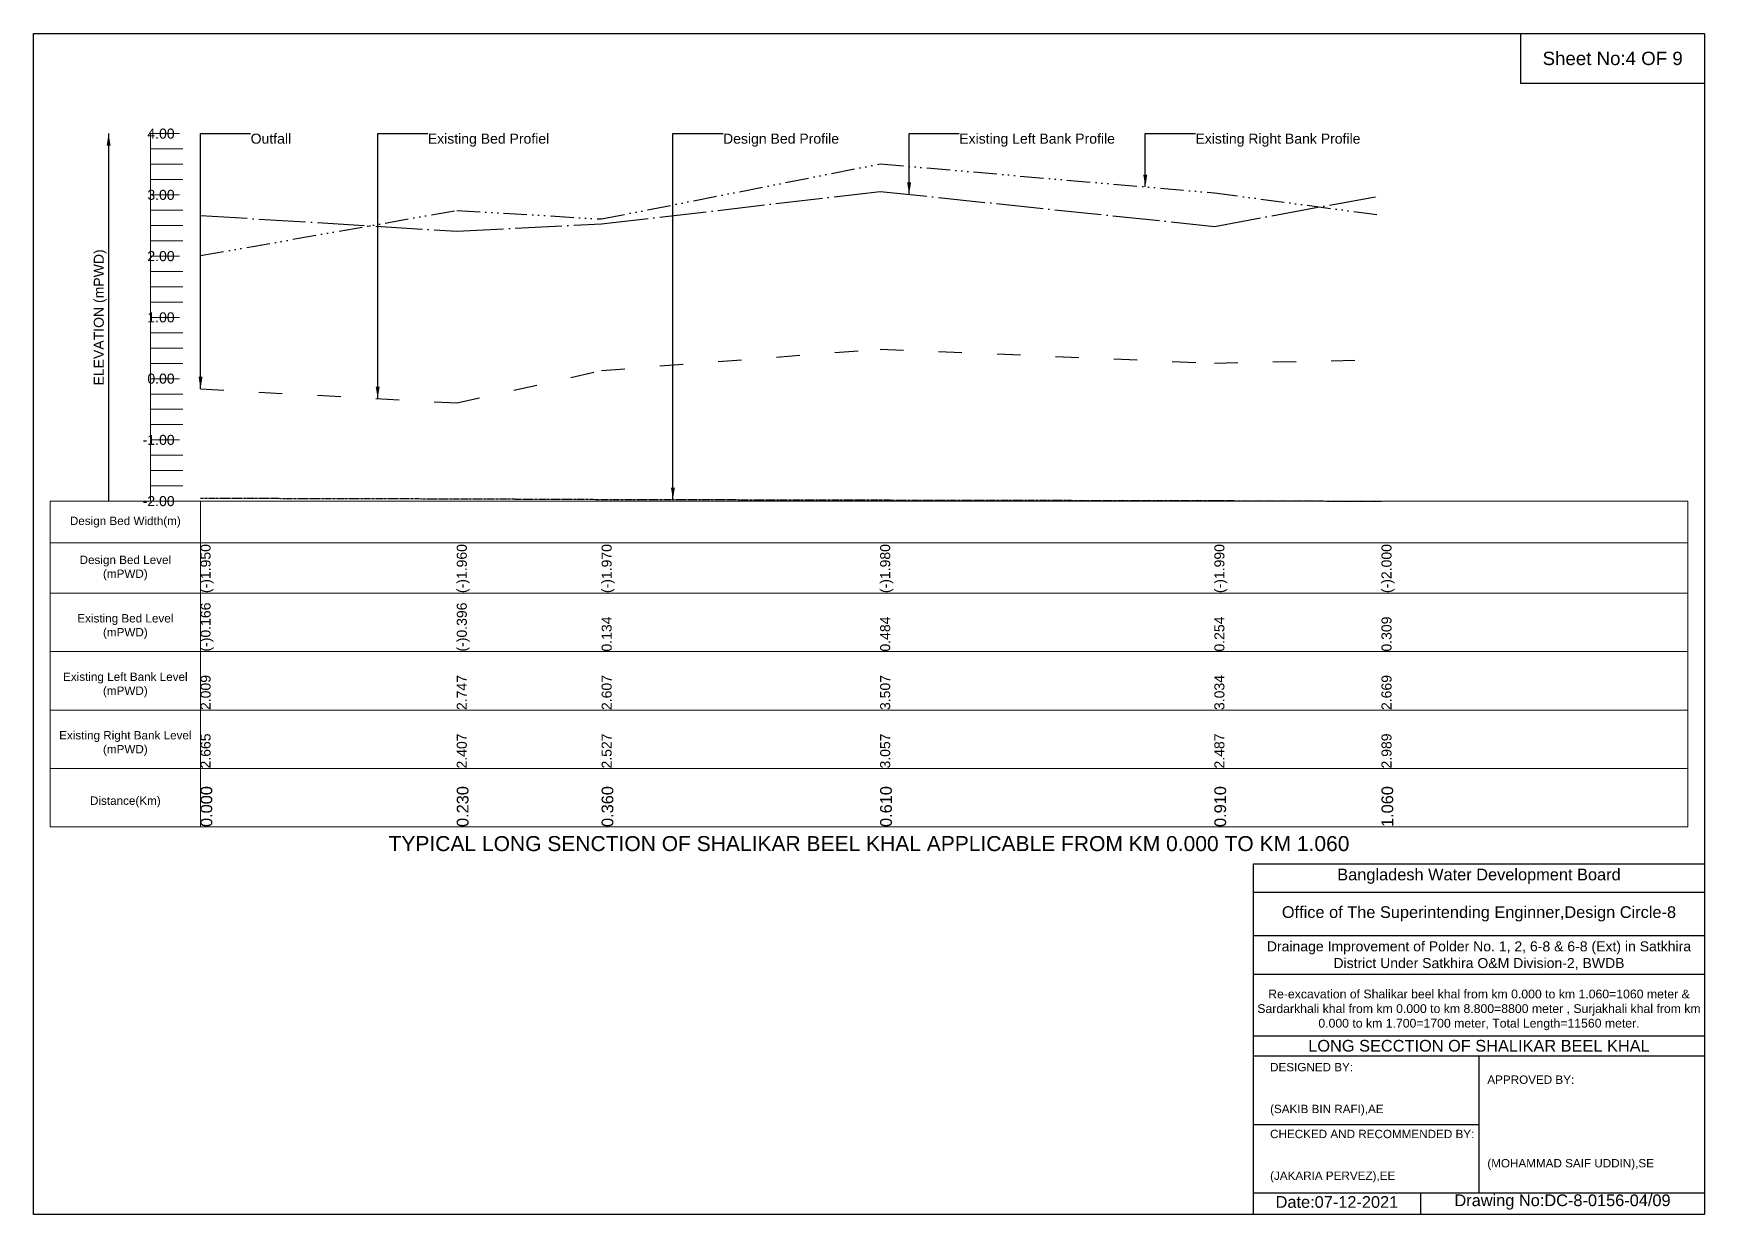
# Model space of a CAD drawing. Header units: inches. Extents: x 93000 to 506000, y -4242 to 0.
# Drawn here: x 360000 to 366000, y -4242 to 0 of the extents above; entities that cross this region are included whole.
import ezdxf

# ---------------------------------------------------------------- set-up
doc = ezdxf.new("R2010")
doc.units = ezdxf.units.IN
doc.header["$LTSCALE"] = 7
doc.header["$MEASUREMENT"] = 0
for name, pattern in [('ACAD_ISO03W100', [30, 12, -18]), ('ACAD_ISO04W100', [30, 24, -3, 0, -3]), ('ACAD_ISO14W100', [24, 12, -3, 0, -3, 0, -3, 0, -3]), ('CENTER', [2, 1.25, -0.25, 0.25, -0.25])]:
    doc.linetypes.add(name, pattern=pattern)
for name, color, linetype, lineweight in [('Design Bed Level Long Section', 7, 'CENTER', 25), ('Existing Bed Level for Long Section', 7, 'ACAD_ISO03W100', 25), ('Existing Left Bank of Long section', 7, 'ACAD_ISO04W100', 25), ('Existing Right Bank of Long Section', 7, 'ACAD_ISO14W100', 25), ('Long Section Border', 7, 'Continuous', 9), ('Long Section Labels', 7, 'Continuous', 9), ('Vscale for Long Section', 7, 'Continuous', 9)]:
    doc.layers.add(name, color=color, linetype=linetype, lineweight=lineweight)
doc.styles.get("Standard").update_dxf_attribs({"font": 'arial.ttf'})
doc.dimstyles.get("Standard").update_dxf_attribs({"dimtxt": 0.18, "dimasz": 0.18, "dimexe": 0.18, "dimexo": 0.0625, "dimgap": 0.09, "dimtad": 0, "dimtih": 1, "dimtoh": 1, "dimdec": 4, "dimzin": 0, "dimdsep": 46, "dimtxsty": 'Standard', "dimcen": 0.09, "dimadec": 0, "dimazin": 0, "dimtfac": 1, "dimtdec": 4, "dimtofl": 0, "dimtmove": 0, "dimatfit": 3, "dimfxl": 0, "dimtolj": 1, "dimtzin": 0, "dimarcsym": 0})

msp = doc.modelspace()

# ---------------------------------------------------------------- texts
at = {"attachment_point": 5}
for s, insert, char_height in [('Sheet No:4 OF 9', (365670, -90), 48), ('Bangladesh Water Development Board', (365190, -3027), 42), ('Office of The Superintending Enginner,Design Circle-8', (365190, -3162), 42)]:
    msp.add_mtext(s, dxfattribs=dict(at, insert=insert, char_height=char_height))
for s, insert, char_height, width, attachment_point in [('Drainage Improvement of Polder No. 1, 2, 6-8 & 6-8 (Ext) in Satkhira District Under Satkhira O&M Division-2, BWDB', (365190, -3312), 36, 1680, 5), ('Re-excavation of Shalikar beel khal from km 0.000 to km 1.060=1060 meter & Sardarkhali khal from km 0.000 to km 8.800=8800 meter , Surjakhali khal from km 0.000 to km 1.700=1700 meter, Total Length=11560 meter.', (365190, -3507), 31.4683, 1620, 5), ('LONG SECCTION OF SHALIKAR BEEL KHAL', (365190, -3636), 42, 1680, 5), ('DESIGNED BY:\\P\\P\\P(SAKIB BIN RAFI),AE', (364440, -3792), 30, 840, 4), ('APPROVED BY:\\P\\P\\P\\P\\P\\P(MOHAMMAD SAIF UDDIN),SE', (365220, -3912), 30, 840, 4), ('CHECKED AND RECOMMENDED BY:\\P\\P\\P(JAKARIA PERVEZ),EE', (364440, -4032), 30, 840, 4), ('Date:07-12-2021', (364680, -4197), 42, 840, 5), ('Drawing No:DC-8-0156-04/09', (365490, -4197), 42, 1320, 5)]:
    msp.add_mtext(s, dxfattribs=dict(insert=insert, char_height=char_height, width=width, attachment_point=attachment_point))
at = {"layer": 'Long Section Border', "attachment_point": 5}
for s, insert, char_height in [('Design Bed Width(m)', (360330, -1755), 30), ('Design Bed Level\\P(mPWD)', (360330, -1920), 30), ('Existing Bed Level\\P(mPWD)', (360330, -2130), 30), ('Existing Left Bank Level\\P(mPWD)', (360330, -2340), 30), ('Existing Right Bank Level\\P(mPWD)', (360330, -2550), 30), ('Distance(Km)', (360330, -2760), 30), ('TYPICAL LONG SENCTION OF SHALIKAR BEEL KHAL APPLICABLE FROM KM 0.000 TO KM 1.060', (363000, -2910), 54)]:
    msp.add_mtext(s, dxfattribs=dict(at, insert=insert, char_height=char_height))
at = {"layer": 'Long Section Labels', "char_height": 36, "attachment_point": 1}
for s, insert in [('Outfall', (360780, -360)), ('Existing Bed Profiel', (361416, -360)), ('Design Bed Profile', (362476, -360)), ('Existing Left Bank Profile', (363324, -360)), ('Existing Right Bank Profile', (364172, -360))]:
    msp.add_mtext(s, dxfattribs=dict(at, insert=insert))
at = {"layer": 'Vscale for Long Section', "char_height": 36, "attachment_point": 6}
for s, insert in [('4.00', (360507, -360)), ('3.00', (360507, -580)), ('2.00', (360507, -800)), ('1.00', (360507, -1020)), ('0.00', (360507, -1240)), ('-1.00', (360507, -1460)), ('-2.00', (360507, -1680))]:
    msp.add_mtext(s, dxfattribs=dict(at, insert=insert))
at = {"layer": 'Vscale for Long Section', "rotation": 90}
for s, insert, char_height, attachment_point in [('ELEVATION (mPWD)', (360240, -1020), 36, 5), ('(-)1.950', (360600, -2010), 36, 1), ('(-)1.960', (361520, -2010), 36, 1), ('(-)1.970', (362040, -2010), 36, 1), ('(-)1.980', (363040, -2010), 36, 1), ('(-)1.990', (364240, -2010), 36, 1), ('(-)2.000', (364840, -2010), 36, 1), ('(-)0.166', (360600, -2220), 36, 1), ('(-)0.396', (361520, -2220), 36, 1), ('0.134', (362040, -2220), 36, 1), ('0.484', (363040, -2220), 36, 1), ('0.254', (364240, -2220), 36, 1), ('0.309', (364840, -2220), 36, 1), ('2.009', (360600, -2430), 36, 1), ('2.747', (361520, -2430), 36, 1), ('2.607', (362040, -2430), 36, 1), ('3.507', (363040, -2430), 36, 1), ('3.034', (364240, -2430), 36, 1), ('2.669', (364840, -2430), 36, 1), ('2.665', (360600, -2640), 36, 1), ('2.407', (361520, -2640), 36, 1), ('2.527', (362040, -2640), 36, 1), ('3.057', (363040, -2640), 36, 1), ('2.487', (364240, -2640), 36, 1), ('2.989', (364840, -2640), 36, 1), ('0.000', (360600, -2850), 42, 1), ('0.230', (361520, -2850), 42, 1), ('0.360', (362040, -2850), 42, 1), ('0.610', (363040, -2850), 42, 1), ('0.910', (364240, -2850), 42, 1), ('1.060', (364840, -2850), 42, 1)]:
    msp.add_mtext(s, dxfattribs=dict(at, insert=insert, char_height=char_height, attachment_point=attachment_point))

# ---------------------------------------------------------------- linework, layer by layer
for points in [[(360000, 0), (366000, 0), (366000, -4242), (360000, -4242)], [(365340, 0), (366000, 0), (366000, -180), (365340, -180)]]:
    msp.add_lwpolyline(points, close=True)
for points in [[(364380, -4242), (364380, -2982), (366000, -2982)], [(364380, -3084), (366000, -3084)], [(364380, -3240), (366000, -3240)], [(364380, -3378), (366000, -3378)], [(364380, -3600), (366000, -3600)], [(364380, -3672), (366000, -3672)], [(365190, -3672), (365190, -4164)], [(364380, -3918), (365190, -3918)], [(364380, -4164), (366000, -4164)], [(364980, -4164), (364980, -4242)]]:
    msp.add_lwpolyline(points)
at = {"layer": 'Design Bed Level Long Section'}
msp.add_lwpolyline([(360600, -1669), (361520, -1671.2), (362040, -1673.4), (363040, -1675.6), (364240, -1677.8), (364840, -1680)], dxfattribs=at)
at = {"layer": 'Existing Bed Level for Long Section'}
msp.add_lwpolyline([(360600, -1276.5), (361520, -1327.1), (362040, -1210.5), (363040, -1133.5), (364240, -1184.1), (364840, -1172)], dxfattribs=at)
at = {"layer": 'Existing Left Bank of Long section'}
msp.add_lwpolyline([(360600, -653.7), (361520, -710.5), (362040, -684.1), (363040, -567.5), (364240, -692.9), (364840, -582.4)], dxfattribs=at)
at = {"layer": 'Existing Right Bank of Long Section'}
msp.add_lwpolyline([(360600, -798), (361520, -635.7), (362040, -666.5), (363040, -468.5), (364240, -572.5), (364840, -652.8)], dxfattribs=at)
at = {"layer": 'Long Section Border'}
msp.add_lwpolyline([(360060, -1680), (365940, -1680), (365940, -2850), (360060, -2850)], close=True, dxfattribs=at)
for points in [[(360600, -1680), (360600, -2850)], [(360060, -1830), (365940, -1830)], [(360060, -2010), (365940, -2010)], [(360060, -2220), (365940, -2220)], [(360060, -2430), (365940, -2430)], [(360060, -2640), (365940, -2640)]]:
    msp.add_lwpolyline(points, dxfattribs=at)
at = {"layer": 'Vscale for Long Section'}
for points in [[(360420, -1680), (360420, -1460), (360420, -1240), (360420, -1020), (360420, -800), (360420, -580), (360420, -360)], [(360420, -360), (360525, -360)], [(360420, -415), (360537, -415)], [(360420, -470), (360537, -470)], [(360420, -525), (360537, -525)], [(360420, -580), (360525, -580)], [(360420, -635), (360537, -635)], [(360420, -690), (360537, -690)], [(360420, -745), (360537, -745)], [(360420, -800), (360525, -800)], [(360420, -855), (360537, -855)], [(360420, -910), (360537, -910)], [(360420, -965), (360537, -965)], [(360420, -1020), (360525, -1020)], [(360420, -1075), (360537, -1075)], [(360420, -1130), (360537, -1130)], [(360420, -1185), (360537, -1185)], [(360420, -1240), (360525, -1240)], [(360420, -1295), (360537, -1295)], [(360420, -1350), (360537, -1350)], [(360420, -1405), (360537, -1405)], [(360420, -1460), (360525, -1460)], [(360420, -1515), (360537, -1515)], [(360420, -1570), (360537, -1570)], [(360420, -1625), (360537, -1625)], [(360420, -1680), (360525, -1680)]]:
    msp.add_lwpolyline(points, dxfattribs=at)

msp.set_redraw_order([(e.dxf.handle, doc.entitydb.next_handle()) for e in msp.query("TEXT MTEXT ATTDEF DIMENSION ARC_DIMENSION")])  # texts and dimensions are drawn at this point

# ---------------------------------------------------------------- leaders
at = {"layer": 'Long Section Labels', "annotation_type": 0, "has_hookline": 1, "hookline_direction": 0}
for points, text_width in [([(360600, -1276.5), (360600, -360), (360779.9, -360)], 139.4), ([(361236, -1311.5), (361236, -360), (361415.9, -360)], 428.6), ([(362296, -1674), (362296, -360), (362475.9, -360)], 410.6), ([(363144, -578.3), (363144, -360), (363323.9, -360)], 553), ([(363992, -551), (363992, -360), (364171.9, -360)], 586.5)]:
    msp.add_leader(points, dimstyle='Standard', override={"dimasz": 43.2}, dxfattribs=dict(at, text_width=text_width))
at = {"layer": 'Vscale for Long Section'}
msp.add_leader([(360270, -360), (360270, -1680)], dimstyle='Standard', override={"dimasz": 43.2}, dxfattribs=at)

doc.saveas('drawing.dxf')
